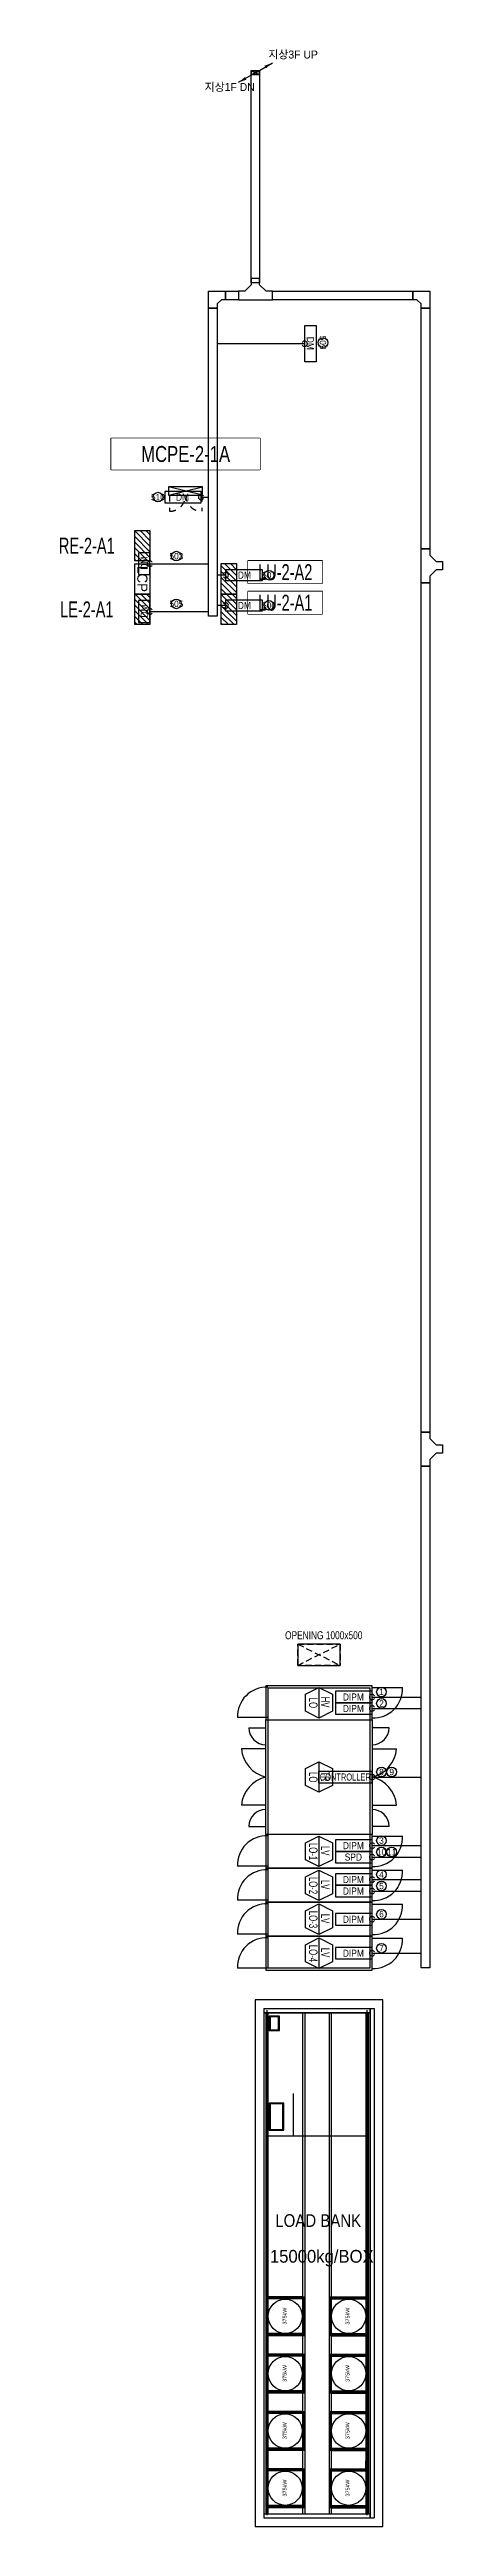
# Model space of a CAD drawing. Header units: millimetres. Extents: x 89450 to 753248, y -530175 to 1209785.
# Drawn here: x 90449 to 99702, y -98536 to -40200 of the extents above; entities that cross this region are included whole.
import ezdxf
from ezdxf.enums import TextEntityAlignment as Align

# ---------------------------------------------------------------- set-up
doc = ezdxf.new("R2010")
doc.units = ezdxf.units.MM
doc.header["$LTSCALE"] = 150
for name, pattern in [('CONTINOUS', [0]), ('D1', [3, 1, -1, 1]), ('H1', [1.5, 1, -0.5]), ('PHANTOM', [2.5, 1.25, -0.25, 0.25, -0.25, 0.25, -0.25])]:
    doc.linetypes.add(name, pattern=pattern)
for name, color, linetype in [('------00 Switch Gear', 3, 'Continuous'), ('------00 Switch Gear_Number', 1, 'Continuous'), ('------01 Distribution Panel', 3, 'Continuous'), ('------01 Distribution Panel_UPS_Emgency', 232, 'Continuous'), ('------01 Motor Control Panel or Center', 4, 'Continuous'), ('------02 Etc Panel', 3, 'Continuous'), ('-----29 Indicator', 1, 'Continuous'), ('-----99 EPMS CABLE DUCT', 4, 'Continuous'), ('-----99 EPMS CONDUIT', 4, 'Continuous'), ('-----99 EPMS DEVICE', 3, 'Continuous'), ('A-ETC-전기', 253, 'H1')]:
    doc.layers.add(name, color=color, linetype=linetype)
doc.styles.add('ELEC', font='')
doc.styles.get('ELEC').set_extended_font_data('Dotum')

msp = doc.modelspace()

# ---------------------------------------------------------------- texts
at = {"layer": '------00 Switch Gear_Number', "color": 0, "style": 'ELEC', "width": 0.7}
for s, p in [('LO', (96660, -79141, 0)), ('HV', (96945, -79120, 0)), ('LO', (96660, -80891, 0)), ('TR', (96945, -80870, 0)), ('LO-1', (96660, -82641, 0)), ('LV', (96945, -82620, 0)), ('LO-2', (96660, -83441, 0)), ('LV', (96945, -83420, 0)), ('LO-3', (96660, -84241, 0)), ('LV', (96945, -84220, 0)), ('LO-4', (96660, -85041, 0)), ('LV', (96945, -85020, 0))]:
    msp.add_text(s, height=200, rotation=270, dxfattribs=at).set_placement(p, align=Align.MIDDLE_CENTER)
at = {"layer": '-----29 Indicator', "style": 'ELEC'}
msp.add_text('509', height=150, rotation=270, dxfattribs=at).set_placement((96888, -47102), align=Align.MIDDLE_CENTER)
for s, p in [('510', (93001, -50742)), ('503', (93436, -52131)), ('505', (93436, -53255)), ('2', (98266, -79152)), ('1', (98266, -78882)), ('8', (98266, -80767, 0)), ('9', (98507, -80767, 0)), ('10', (98266, -82652)), ('3', (98266, -82382)), ('11', (98507, -82652)), ('4', (98266, -83182)), ('5', (98266, -83452)), ('6', (98266, -84117)), ('7', (98266, -84917))]:
    msp.add_text(s, height=150, dxfattribs=at).set_placement(p, align=Align.MIDDLE_CENTER)
at = {"layer": '-----99 EPMS CABLE DUCT', "style": 'ELEC'}
for s, p in [('지상3F UP', (95602, -40411)), ('지상1F DN', (94101, -41176))]:
    msp.add_text(s, height=187.7, dxfattribs=at).set_placement(p)
at = {"layer": '-----99 EPMS DEVICE', "color": 2, "style": 'ELEC', "width": 0.9}
for rotation, p in [(270, (96592, -47119)), (90, (92678, -52299)), (90, (92678, -53424))]:
    msp.add_text('DM', height=168, rotation=rotation, dxfattribs=at).set_placement(p, align=Align.MIDDLE)
msp.add_text('DM', height=168, dxfattribs=at).set_placement((93581, -50742), align=Align.MIDDLE)
at = {"layer": '-----99 EPMS DEVICE', "style": 'ELEC', "width": 0.9}
for s, p in [('DIPM', (97604, -79001, 0)), ('DIPM', (97604, -79271, 0)), ('DIPM', (97604, -82501, 0)), ('SPD', (97604, -82771, 0)), ('DIPM', (97604, -83301, 0)), ('DIPM', (97604, -83571, 0)), ('DIPM', (97604, -84236, 0)), ('DIPM', (97604, -85036, 0))]:
    msp.add_text(s, height=168, dxfattribs=at).set_placement(p, align=Align.MIDDLE)
at = {"layer": '-----99 EPMS DEVICE', "style": 'ELEC', "width": 0.8}
msp.add_text('CONTROLLER', height=168, dxfattribs=at).set_placement((97414, -80886), align=Align.MIDDLE_CENTER)
at = {"color": 161, "style": 'ELEC', "width": 0.9}
msp.add_text('LOAD BANK', height=300, dxfattribs=at).set_placement((96776, -91332, 0), align=Align.MIDDLE)
msp.add_text('LOAD BANK', height=300, dxfattribs=at).set_placement((96776, -91332, 0), align=Align.MIDDLE)
at = {"color": 161, "style": 'ELEC'}
msp.add_text('15000kg/BOX', height=300, dxfattribs=at).set_placement((96860, -92211, 0), align=Align.MIDDLE)
msp.add_text('15000kg/BOX', height=300, dxfattribs=at).set_placement((96860, -92211, 0), align=Align.MIDDLE)
for p in [(95987, -93581, 0), (95987, -93581, 0), (97466, -93581, 0), (97466, -93581, 0), (95987, -94931, 0), (95987, -94931, 0), (97466, -94931, 0), (97466, -94931, 0), (95987, -96281, 0), (95987, -96281, 0), (97466, -96281, 0), (97466, -96281, 0), (95987, -97631, 0), (95987, -97631, 0), (97466, -97631, 0), (97466, -97631, 0)]:
    msp.add_text('375kW', height=92.4, rotation=90, dxfattribs=at).set_placement(p, align=Align.MIDDLE_CENTER)

# ---------------------------------------------------------------- blocks, each defined once
blk = doc.blocks.new('A02')
h = blk.add_hatch()
h.set_pattern_fill('ANSI31', color=161, scale=25, style=0)
h.set_pattern_definition([(45, (-2000, -19200), (-56.1266, 56.1266), [])])
h.paths.add_polyline_path([(-300, 300), (-300, 0), (300, 0), (300, 300)])
at = {"color": 161}
blk.add_lwpolyline([(300, 0), (-300, 0), (-300, 300), (300, 300)], close=True, dxfattribs=at)
blk = doc.blocks.new('MCP_EQUIPMENT-2')
at = {"color": 161}
for p, q in [((200, 400), (0, -400)), ((200, -400), (0, 400))]:
    blk.add_line(p, q, dxfattribs=at)
at = {"color": 161, "linetype": 'D1'}
for p, q in [((200, 380), (580, 380)), ((200, -380), (580, -380))]:
    blk.add_line(p, q, dxfattribs=at)
at = {"color": 161}
blk.add_lwpolyline([(200, 400), (0, 400), (0, -400), (200, -400)], close=True, dxfattribs=at)
at = {"color": 161, "linetype": 'D1'}
for centre, start, end in [((200, 380), 270, 0), ((200, -380), 0, 90)]:
    blk.add_arc(centre, 380, start, end, dxfattribs=at)
blk = doc.blocks.new('A$C831ba098')
for points in [[(358, 500), (1358, 0)], [(358, 0), (1358, 500)]]:
    blk.add_lwpolyline(points)
blk.add_lwpolyline([(358, 500), (1358, 500), (1358, 0), (358, 0)], close=True)
at = {"style": 'ELEC', "width": 0.8}
blk.add_text('OPENING 1000x500', height=187.5, dxfattribs=at).set_placement((971, 710, 0), align=Align.MIDDLE_CENTER)
blk = doc.blocks.new('zw$32E')
for p, q in [((100, 0), (0, 0)), ((0, 0), (0, -400)), ((100, -75), (100, 0)), ((175, -150), (100, -75)), ((100, -325), (175, -250)), ((250, -150), (175, -150)), ((175, -250), (250, -250)), ((250, -250), (250, -150)), ((0, -400), (100, -400)), ((100, -400), (100, -325))]:
    blk.add_line(p, q)
blk = doc.blocks.new('A07')
at = {"color": 8}
blk.add_lwpolyline([(-300, 0), (-300, 300), (300, 300), (300, 0)], close=True, dxfattribs=at)
at = {"color": 8, "style": 'ELEC'}
blk.add_text('LCP', height=200, rotation=360, dxfattribs=at).set_placement((0, 150), align=Align.MIDDLE)

# ---------------------------------------------------------------- linework, layer by layer
at = {"layer": '------00 Switch Gear', "color": 161}
for p, q in [((95144, -79725, 0), (95544, -79725, 0)), ((98444, -79725, 0), (98044, -79725, 0)), ((95144, -82048, 0), (95544, -82048, 0)), ((98444, -82048, 0), (98044, -82048, 0))]:
    msp.add_line(p, q, dxfattribs=at)
at = {"layer": '------00 Switch Gear', "color": 161, "elevation": 0}
for points in [[(95544, -78736), (95544, -79536), (98044, -79536), (98044, -78736)], [(97994, -78786), (97994, -85386), (95594, -85386), (95594, -78786)], [(98044, -79536), (98044, -82236), (95544, -82236), (95544, -79536)], [(95544, -82236), (95544, -83036), (98044, -83036), (98044, -82236)], [(95544, -83036), (95544, -83836), (98044, -83836), (98044, -83036)], [(95544, -83836), (95544, -84636), (98044, -84636), (98044, -83836)], [(95544, -84636), (95544, -85436), (98044, -85436), (98044, -84636)]]:
    msp.add_lwpolyline(points, close=True, dxfattribs=at)
at = {"layer": '------00 Switch Gear', "elevation": 0}
for points in [[(96794, -78776), (96794, -79496), (96474, -79337), (96474, -78936), (96794, -78776), (97114, -78936), (97114, -79337), (96794, -79496)], [(96794, -80526), (96794, -81246), (96474, -81087), (96474, -80686), (96794, -80526), (97114, -80686), (97114, -81087), (96794, -81246)], [(96794, -82276), (96794, -82996), (96474, -82837), (96474, -82436), (96794, -82276), (97114, -82436), (97114, -82837), (96794, -82996)], [(96794, -83076), (96794, -83796), (96474, -83637), (96474, -83236), (96794, -83076), (97114, -83236), (97114, -83637), (96794, -83796)], [(96794, -83876), (96794, -84596), (96474, -84437), (96474, -84036), (96794, -83876), (97114, -84036), (97114, -84437), (96794, -84596)], [(96794, -84676), (96794, -85396), (96474, -85237), (96474, -84836), (96794, -84676), (97114, -84836), (97114, -85237), (96794, -85396)]]:
    msp.add_lwpolyline(points, dxfattribs=at)
at = {"layer": '------00 Switch Gear', "color": 161, "elevation": 0}
for points in [[(98044, -78779), (98759, -78779)], [(95594, -79486), (94879, -79486)], [(95544, -80222), (94968, -80222)], [(98044, -80222), (98620, -80222)], [(95544, -81551), (94968, -81551)], [(98044, -81551), (98620, -81551)], [(98044, -82279), (98759, -82279)], [(95594, -82986), (94879, -82986)], [(98044, -83079), (98759, -83079)], [(95594, -83786), (94879, -83786)], [(98044, -83879), (98759, -83879)], [(95594, -84586), (94879, -84586)], [(95594, -84586), (94879, -84586)], [(98044, -84679), (98759, -84679)], [(95594, -85386), (94879, -85386)]]:
    msp.add_lwpolyline(points, dxfattribs=at)
at = {"layer": '------00 Switch Gear', "color": 161}
for centre, radius, start, end in [((95556, -79450, 0), 679, 86.91898, 183.08102), ((98080, -78815, 0), 679, 266.91898, 3.08102), ((95544, -79725, 0), 400, 180, 270), ((98044, -79725, 0), 400, 270, 0), ((95709, -80161, 0), 744, 184.68922, 257.14201), ((97878, -80161, 0), 744, 282.85799, 355.31078), ((95709, -81612, 0), 744, 102.85799, 175.31078), ((97878, -81612, 0), 744, 4.68922, 77.14201), ((95544, -82048, 0), 400, 90, 180), ((98044, -82048, 0), 400, 0, 90), ((95556, -82950, 0), 679, 86.91898, 183.08102), ((98080, -82315, 0), 679, 266.91898, 3.08102), ((95556, -83750, 0), 679, 86.91898, 183.08102), ((98080, -83115, 0), 679, 266.91898, 3.08102), ((95556, -84550, 0), 679, 86.91898, 183.08102), ((98080, -83915, 0), 679, 266.91898, 3.08102), ((95556, -85350, 0), 679, 86.91898, 183.08102), ((98080, -84715, 0), 679, 266.91898, 3.08102)]:
    msp.add_arc(centre, radius, start, end, dxfattribs=at)
at = {"layer": '------01 Distribution Panel_UPS_Emgency', "color": 1, "elevation": 0}
msp.add_lwpolyline([(95121, -53490), (96876, -53490), (96876, -52965), (95121, -52965)], close=True, dxfattribs=at)
at = {"layer": '------01 Motor Control Panel or Center', "linetype": 'CONTINOUS', "elevation": 0}
msp.add_lwpolyline([(95405, -49355), (95405, -50095), (91902, -50095), (91902, -49355)], close=True, dxfattribs=at)
at = {"layer": '------02 Etc Panel'}
for p, q in [((92814, -52310), (94195, -52310)), ((92814, -53435), (94195, -53435))]:
    msp.add_line(p, q, dxfattribs=at)
at = {"layer": '-----29 Indicator'}
for centre in [(96888, -47102), (93001, -50742), (93436, -52131), (93436, -53255), (98266, -78882), (98266, -79152), (98266, -80767, 0), (98507, -80767, 0), (98266, -82382), (98266, -82652), (98507, -82652), (98266, -83182), (98266, -83452), (98266, -84117), (98266, -84917)]:
    msp.add_circle(centre, 114, dxfattribs=at)
at = {"layer": '-----99 EPMS CABLE DUCT'}
for p, q in [((95297, -40745), (94891, -40979)), ((95207, -40705), (95387, -40785)), ((95207, -40785), (95387, -40705)), ((95297, -40745), (95703, -40511))]:
    msp.add_line(p, q, dxfattribs=at)
for points in [[(95197, -40695), (95397, -40695), (95397, -45692), (95197, -45692)], [(94595, -45892), (94897, -45892), (94897, -46092), (94595, -46092)], [(95697, -45892), (99002, -45892), (99002, -46092), (95697, -46092)], [(99202, -46292), (99402, -46292), (99402, -51956), (99202, -51956)], [(99202, -52756), (99402, -52756), (99402, -72761), (99202, -72761)], [(99202, -73561), (99402, -73561), (99402, -85378), (99202, -85378)]]:
    msp.add_lwpolyline(points, close=True, dxfattribs=at)
at = {"layer": '-----99 EPMS CABLE DUCT', "elevation": 0}
for points in [[(95197, -40695), (95397, -40695), (95397, -40795), (95197, -40795)], [(95207, -40705), (95387, -40705), (95387, -40785), (95207, -40785)]]:
    msp.add_lwpolyline(points, close=True, dxfattribs=at)
for points in [[(95703, -40511, 0, 70, 0), (95527, -40612, 40, 40, 0)], [(94891, -40979, 0, 70, 0), (95067, -40878, 40, 40, 0)]]:
    msp.add_lwpolyline(points, format="xyseb", dxfattribs=at)
at = {"layer": '-----99 EPMS CABLE DUCT'}
for points in [[(94395, -46292), (94195, -46292), (94195, -45892), (94595, -45892), (94595, -46092), (94495, -46092), (94395, -46192), (94395, -46292)], [(99002, -46092), (99002, -45892), (99402, -45892), (99402, -46292), (99202, -46292), (99202, -46192), (99102, -46092), (99002, -46092)], [(96457, -47128), (94395, -47128)]]:
    msp.add_lwpolyline(points, dxfattribs=at)
msp.add_circle((95297, -40745), 10, dxfattribs=at)
at = {"layer": '-----99 EPMS CONDUIT'}
for p, q in [((94020, -50742), (94195, -50742)), ((98044, -79002, 0), (99202, -79002, 0)), ((98044, -79271, 0), (99202, -79271, 0)), ((98044, -80886, 0), (99202, -80886, 0)), ((98044, -82502, 0), (99202, -82502, 0)), ((98044, -82771, 0), (99202, -82771, 0)), ((98044, -83302, 0), (99202, -83302, 0)), ((98044, -83571, 0), (99202, -83571, 0)), ((98044, -84236, 0), (99202, -84236, 0)), ((98044, -85036, 0), (99202, -85036, 0))]:
    msp.add_line(p, q, dxfattribs=at)
for points in [[(94598, -52580, 0), (94395, -52580, 0)], [(94598, -53292, 0), (94395, -53292, 0)]]:
    msp.add_polyline3d(points, dxfattribs=at)
for centre, start, end in [((96457, -47128), 210, 150), ((94020, -50742), 30, 330), ((92814, -52310), 30, 330), ((94598, -52580), 210, 150), ((92814, -53435), 30, 330), ((94598, -53292), 210, 150), ((98044, -79002, 0), 30, 330), ((98044, -79271, 0), 30, 330), ((98044, -80886, 0), 30, 330), ((98044, -82502, 0), 30, 330), ((98044, -82771, 0), 30, 330), ((98044, -83302, 0), 30, 330), ((98044, -83571, 0), 30, 330), ((98044, -84236, 0), 30, 330), ((98044, -85036, 0), 30, 330)]:
    msp.add_arc(centre, 63.8, start, end, dxfattribs=at)
at = {"layer": '-----99 EPMS DEVICE', "color": 2}
for points in [[(96457, -47558), (96457, -46698), (96727, -46698), (96727, -47558)], [(92544, -52053), (92544, -52567), (92814, -52567), (92814, -52053)], [(92544, -53178), (92544, -53692), (92814, -53692), (92814, -53178)]]:
    msp.add_lwpolyline(points, close=True, dxfattribs=at)
at = {"layer": '-----99 EPMS DEVICE', "color": 2, "elevation": 0}
msp.add_lwpolyline([(94020, -50607), (93160, -50607), (93160, -50877), (94020, -50877)], close=True, dxfattribs=at)
at = {"layer": '-----99 EPMS DEVICE', "elevation": 0}
for points in [[(98044, -78867), (97184, -78867), (97184, -79136), (98044, -79136)], [(98044, -79136), (97184, -79136), (97184, -79406), (98044, -79406)], [(98044, -80752), (96784, -80752), (96784, -81021), (98044, -81021)], [(98044, -82367), (97184, -82367), (97184, -82636), (98044, -82636)], [(98044, -82636), (97184, -82636), (97184, -82906), (98044, -82906)], [(98044, -83167), (97184, -83167), (97184, -83436), (98044, -83436)], [(98044, -83436), (97184, -83436), (97184, -83706), (98044, -83706)], [(98044, -84102), (97184, -84102), (97184, -84371), (98044, -84371)], [(98044, -84902), (97184, -84902), (97184, -85171), (98044, -85171)]]:
    msp.add_lwpolyline(points, close=True, dxfattribs=at)
at = {"color": 161}
for p, q in [((95494, -86336, 0), (95494, -98336, 0)), ((95494, -86336, 0), (95494, -87336, 0)), ((95494, -86336, 0), (95494, -98336, 0)), ((95494, -86336, 0), (95494, -87336, 0)), ((95497, -86336, 0), (97994, -86336, 0)), ((95497, -86336, 0), (95497, -98336, 0)), ((95497, -86336, 0), (97994, -86336, 0)), ((95497, -86336, 0), (97994, -86336, 0)), ((95497, -86336, 0), (95497, -98336, 0)), ((95497, -86336, 0), (97994, -86336, 0)), ((97994, -86336, 0), (97994, -98336, 0)), ((97994, -86336, 0), (98094, -86336, 0)), ((97994, -86336, 0), (98094, -86336, 0)), ((97994, -86336, 0), (97994, -98336, 0)), ((97994, -86336, 0), (98094, -86336, 0)), ((97994, -86336, 0), (98094, -86336, 0)), ((97997, -86336, 0), (97997, -98336, 0)), ((97997, -86336, 0), (97997, -98336, 0)), ((98091, -86336, 0), (98091, -98336, 0)), ((98091, -86336, 0), (98091, -98336, 0)), ((98094, -86336, 0), (98094, -98336, 0)), ((98094, -86336, 0), (98094, -98336, 0)), ((95497, -86340, 0), (97994, -86340, 0)), ((95497, -86340, 0), (97994, -86340, 0)), ((95497, -86340, 0), (97994, -86340, 0)), ((95497, -86340, 0), (97994, -86340, 0)), ((95497, -86433, 0), (97994, -86433, 0)), ((95497, -86433, 0), (97994, -86433, 0)), ((95497, -86433, 0), (97994, -86433, 0)), ((95497, -86433, 0), (97994, -86433, 0)), ((95497, -86436, 0), (97994, -86436, 0)), ((95497, -86436, 0), (97994, -86436, 0)), ((95497, -86436, 0), (97994, -86436, 0)), ((95497, -86436, 0), (97994, -86436, 0)), ((95542, -86436, 0), (95542, -98236, 0)), ((95542, -86436, 0), (95542, -98236, 0)), ((95567, -86375, 0), (95567, -98274, 0)), ((95567, -86375, 0), (95567, -98274, 0)), ((95587, -86436, 0), (95587, -98236, 0)), ((95587, -86436, 0), (95587, -98236, 0)), ((95592, -86436, 0), (95592, -98236, 0)), ((95592, -86436, 0), (95592, -98236, 0)), ((96407, -86436, 0), (96407, -98236, 0)), ((96407, -86436, 0), (96407, -98236, 0)), ((96457, -86436, 0), (96457, -98236, 0)), ((96457, -86436, 0), (96457, -98236, 0)), ((97034, -86436, 0), (97034, -98236, 0)), ((97034, -86436, 0), (97034, -98236, 0)), ((97084, -86436, 0), (97084, -98236, 0)), ((97084, -86436, 0), (97084, -98236, 0)), ((97899, -86436, 0), (97899, -98236, 0)), ((97899, -86436, 0), (97899, -98236, 0)), ((97904, -86436, 0), (97904, -98236, 0)), ((97904, -86436, 0), (97904, -98236, 0)), ((97924, -86375, 0), (97924, -98274, 0)), ((97924, -86375, 0), (97924, -98274, 0)), ((97949, -86436, 0), (97949, -98236, 0)), ((97949, -86436, 0), (97949, -98236, 0)), ((95558, -93154, 0), (95576, -93154, 0)), ((95558, -93154, 0), (95576, -93154, 0)), ((95567, -93163, 0), (95567, -93145, 0)), ((95567, -93163, 0), (95567, -93145, 0)), ((96407, -93129, 0), (95592, -93129, 0)), ((96407, -93129, 0), (95592, -93129, 0)), ((96407, -93174, 0), (95592, -93174, 0)), ((96407, -93174, 0), (95592, -93174, 0)), ((96407, -93179, 0), (95592, -93179, 0)), ((96407, -93179, 0), (95592, -93179, 0)), ((95773, -93154, 0), (95791, -93154, 0)), ((95773, -93154, 0), (95791, -93154, 0)), ((95782, -93163, 0), (95782, -93145, 0)), ((95782, -93163, 0), (95782, -93145, 0)), ((95990, -93154, 0), (96008, -93154, 0)), ((95990, -93154, 0), (96008, -93154, 0)), ((95999, -93163, 0), (95999, -93145, 0)), ((95999, -93163, 0), (95999, -93145, 0)), ((96208, -93154, 0), (96226, -93154, 0)), ((96208, -93154, 0), (96226, -93154, 0)), ((96217, -93163, 0), (96217, -93145, 0)), ((96217, -93163, 0), (96217, -93145, 0)), ((96423, -93154, 0), (96441, -93154, 0)), ((96423, -93154, 0), (96441, -93154, 0)), ((96432, -93163, 0), (96432, -93145, 0)), ((96432, -93163, 0), (96432, -93145, 0)), ((97050, -93154, 0), (97068, -93154, 0)), ((97050, -93154, 0), (97068, -93154, 0)), ((97059, -93163, 0), (97059, -93145, 0)), ((97059, -93163, 0), (97059, -93145, 0)), ((97084, -93129, 0), (97899, -93129, 0)), ((97084, -93129, 0), (97899, -93129, 0)), ((97084, -93174, 0), (97899, -93174, 0)), ((97084, -93174, 0), (97899, -93174, 0)), ((97084, -93179, 0), (97899, -93179, 0)), ((97084, -93179, 0), (97899, -93179, 0)), ((97265, -93154, 0), (97283, -93154, 0)), ((97265, -93154, 0), (97283, -93154, 0)), ((97274, -93163, 0), (97274, -93145, 0)), ((97274, -93163, 0), (97274, -93145, 0)), ((97482, -93154, 0), (97500, -93154, 0)), ((97482, -93154, 0), (97500, -93154, 0)), ((97491, -93163, 0), (97491, -93145, 0)), ((97491, -93163, 0), (97491, -93145, 0)), ((97700, -93154, 0), (97718, -93154, 0)), ((97700, -93154, 0), (97718, -93154, 0)), ((97709, -93163, 0), (97709, -93145, 0)), ((97709, -93163, 0), (97709, -93145, 0)), ((97915, -93154, 0), (97933, -93154, 0)), ((97915, -93154, 0), (97933, -93154, 0)), ((97924, -93163, 0), (97924, -93145, 0)), ((97924, -93163, 0), (97924, -93145, 0)), ((95558, -93369, 0), (95576, -93369, 0)), ((95558, -93369, 0), (95576, -93369, 0)), ((95558, -93586, 0), (95576, -93586, 0)), ((95558, -93586, 0), (95576, -93586, 0)), ((95558, -93804, 0), (95576, -93804, 0)), ((95558, -93804, 0), (95576, -93804, 0)), ((95567, -93378, 0), (95567, -93360, 0)), ((95567, -93378, 0), (95567, -93360, 0)), ((95567, -93595, 0), (95567, -93577, 0)), ((95567, -93595, 0), (95567, -93577, 0)), ((95567, -93813, 0), (95567, -93795, 0)), ((95567, -93813, 0), (95567, -93795, 0)), ((96423, -93369, 0), (96441, -93369, 0)), ((96423, -93369, 0), (96441, -93369, 0)), ((96423, -93586, 0), (96441, -93586, 0)), ((96423, -93586, 0), (96441, -93586, 0)), ((96423, -93804, 0), (96441, -93804, 0)), ((96423, -93804, 0), (96441, -93804, 0)), ((96432, -93378, 0), (96432, -93360, 0)), ((96432, -93378, 0), (96432, -93360, 0)), ((96432, -93595, 0), (96432, -93577, 0)), ((96432, -93595, 0), (96432, -93577, 0)), ((96432, -93813, 0), (96432, -93795, 0)), ((96432, -93813, 0), (96432, -93795, 0)), ((97050, -93369, 0), (97068, -93369, 0)), ((97050, -93369, 0), (97068, -93369, 0)), ((97050, -93586, 0), (97068, -93586, 0)), ((97050, -93586, 0), (97068, -93586, 0)), ((97050, -93804, 0), (97068, -93804, 0)), ((97050, -93804, 0), (97068, -93804, 0)), ((97059, -93378, 0), (97059, -93360, 0)), ((97059, -93378, 0), (97059, -93360, 0)), ((97059, -93595, 0), (97059, -93577, 0)), ((97059, -93595, 0), (97059, -93577, 0)), ((97059, -93813, 0), (97059, -93795, 0)), ((97059, -93813, 0), (97059, -93795, 0)), ((97915, -93369, 0), (97933, -93369, 0)), ((97915, -93369, 0), (97933, -93369, 0)), ((97915, -93586, 0), (97933, -93586, 0)), ((97915, -93586, 0), (97933, -93586, 0)), ((97915, -93804, 0), (97933, -93804, 0)), ((97915, -93804, 0), (97933, -93804, 0)), ((97924, -93378, 0), (97924, -93360, 0)), ((97924, -93378, 0), (97924, -93360, 0)), ((97924, -93595, 0), (97924, -93577, 0)), ((97924, -93595, 0), (97924, -93577, 0)), ((97924, -93813, 0), (97924, -93795, 0)), ((97924, -93813, 0), (97924, -93795, 0)), ((95558, -94019, 0), (95576, -94019, 0)), ((95558, -94019, 0), (95576, -94019, 0)), ((95558, -94504, 0), (95576, -94504, 0)), ((95558, -94504, 0), (95576, -94504, 0)), ((95567, -94028, 0), (95567, -94010, 0)), ((95567, -94028, 0), (95567, -94010, 0)), ((95567, -94513, 0), (95567, -94495, 0)), ((95567, -94513, 0), (95567, -94495, 0)), ((96407, -93994, 0), (95592, -93994, 0)), ((96407, -93994, 0), (95592, -93994, 0)), ((96407, -93999, 0), (95592, -93999, 0)), ((96407, -93999, 0), (95592, -93999, 0)), ((96407, -94044, 0), (95592, -94044, 0)), ((96407, -94044, 0), (95592, -94044, 0)), ((96407, -94479, 0), (95592, -94479, 0)), ((96407, -94479, 0), (95592, -94479, 0)), ((95773, -94019, 0), (95791, -94019, 0)), ((95773, -94019, 0), (95791, -94019, 0)), ((95773, -94504, 0), (95791, -94504, 0)), ((95773, -94504, 0), (95791, -94504, 0)), ((95782, -94028, 0), (95782, -94010, 0)), ((95782, -94028, 0), (95782, -94010, 0)), ((95782, -94513, 0), (95782, -94495, 0)), ((95782, -94513, 0), (95782, -94495, 0)), ((95990, -94019, 0), (96008, -94019, 0)), ((95990, -94019, 0), (96008, -94019, 0)), ((95990, -94504, 0), (96008, -94504, 0)), ((95990, -94504, 0), (96008, -94504, 0)), ((95999, -94028, 0), (95999, -94010, 0)), ((95999, -94028, 0), (95999, -94010, 0)), ((95999, -94513, 0), (95999, -94495, 0)), ((95999, -94513, 0), (95999, -94495, 0)), ((96208, -94019, 0), (96226, -94019, 0)), ((96208, -94019, 0), (96226, -94019, 0)), ((96208, -94504, 0), (96226, -94504, 0)), ((96208, -94504, 0), (96226, -94504, 0)), ((96217, -94028, 0), (96217, -94010, 0)), ((96217, -94028, 0), (96217, -94010, 0)), ((96217, -94513, 0), (96217, -94495, 0)), ((96217, -94513, 0), (96217, -94495, 0)), ((96423, -94019, 0), (96441, -94019, 0)), ((96423, -94019, 0), (96441, -94019, 0)), ((96423, -94504, 0), (96441, -94504, 0)), ((96423, -94504, 0), (96441, -94504, 0)), ((96432, -94028, 0), (96432, -94010, 0)), ((96432, -94028, 0), (96432, -94010, 0)), ((96432, -94513, 0), (96432, -94495, 0)), ((96432, -94513, 0), (96432, -94495, 0)), ((97050, -94019, 0), (97068, -94019, 0)), ((97050, -94019, 0), (97068, -94019, 0)), ((97050, -94504, 0), (97068, -94504, 0)), ((97050, -94504, 0), (97068, -94504, 0)), ((97059, -94028, 0), (97059, -94010, 0)), ((97059, -94028, 0), (97059, -94010, 0)), ((97059, -94513, 0), (97059, -94495, 0)), ((97059, -94513, 0), (97059, -94495, 0)), ((97084, -93994, 0), (97899, -93994, 0)), ((97084, -93994, 0), (97899, -93994, 0)), ((97084, -93999, 0), (97899, -93999, 0)), ((97084, -93999, 0), (97899, -93999, 0)), ((97084, -94044, 0), (97899, -94044, 0)), ((97084, -94044, 0), (97899, -94044, 0)), ((97084, -94479, 0), (97899, -94479, 0)), ((97084, -94479, 0), (97899, -94479, 0)), ((97265, -94019, 0), (97283, -94019, 0)), ((97265, -94019, 0), (97283, -94019, 0)), ((97265, -94504, 0), (97283, -94504, 0)), ((97265, -94504, 0), (97283, -94504, 0)), ((97274, -94028, 0), (97274, -94010, 0)), ((97274, -94028, 0), (97274, -94010, 0)), ((97274, -94513, 0), (97274, -94495, 0)), ((97274, -94513, 0), (97274, -94495, 0)), ((97482, -94019, 0), (97500, -94019, 0)), ((97482, -94019, 0), (97500, -94019, 0)), ((97482, -94504, 0), (97500, -94504, 0)), ((97482, -94504, 0), (97500, -94504, 0)), ((97491, -94028, 0), (97491, -94010, 0)), ((97491, -94028, 0), (97491, -94010, 0)), ((97491, -94513, 0), (97491, -94495, 0)), ((97491, -94513, 0), (97491, -94495, 0)), ((97700, -94019, 0), (97718, -94019, 0)), ((97700, -94019, 0), (97718, -94019, 0)), ((97700, -94504, 0), (97718, -94504, 0)), ((97700, -94504, 0), (97718, -94504, 0)), ((97709, -94028, 0), (97709, -94010, 0)), ((97709, -94028, 0), (97709, -94010, 0)), ((97709, -94513, 0), (97709, -94495, 0)), ((97709, -94513, 0), (97709, -94495, 0)), ((97915, -94019, 0), (97933, -94019, 0)), ((97915, -94019, 0), (97933, -94019, 0)), ((97915, -94504, 0), (97933, -94504, 0)), ((97915, -94504, 0), (97933, -94504, 0)), ((97924, -94028, 0), (97924, -94010, 0)), ((97924, -94028, 0), (97924, -94010, 0)), ((97924, -94513, 0), (97924, -94495, 0)), ((97924, -94513, 0), (97924, -94495, 0)), ((95558, -94719, 0), (95576, -94719, 0)), ((95558, -94719, 0), (95576, -94719, 0)), ((95558, -94936, 0), (95576, -94936, 0)), ((95558, -94936, 0), (95576, -94936, 0)), ((95567, -94728, 0), (95567, -94710, 0)), ((95567, -94728, 0), (95567, -94710, 0)), ((95567, -94945, 0), (95567, -94927, 0)), ((95567, -94945, 0), (95567, -94927, 0)), ((96407, -94524, 0), (95592, -94524, 0)), ((96407, -94524, 0), (95592, -94524, 0)), ((96407, -94529, 0), (95592, -94529, 0)), ((96407, -94529, 0), (95592, -94529, 0)), ((96423, -94719, 0), (96441, -94719, 0)), ((96423, -94719, 0), (96441, -94719, 0)), ((96423, -94936, 0), (96441, -94936, 0)), ((96423, -94936, 0), (96441, -94936, 0)), ((96432, -94728, 0), (96432, -94710, 0)), ((96432, -94728, 0), (96432, -94710, 0)), ((96432, -94945, 0), (96432, -94927, 0)), ((96432, -94945, 0), (96432, -94927, 0)), ((97050, -94719, 0), (97068, -94719, 0)), ((97050, -94719, 0), (97068, -94719, 0)), ((97050, -94936, 0), (97068, -94936, 0)), ((97050, -94936, 0), (97068, -94936, 0)), ((97059, -94728, 0), (97059, -94710, 0)), ((97059, -94728, 0), (97059, -94710, 0)), ((97059, -94945, 0), (97059, -94927, 0)), ((97059, -94945, 0), (97059, -94927, 0)), ((97084, -94524, 0), (97899, -94524, 0)), ((97084, -94524, 0), (97899, -94524, 0)), ((97084, -94529, 0), (97899, -94529, 0)), ((97084, -94529, 0), (97899, -94529, 0)), ((97915, -94719, 0), (97933, -94719, 0)), ((97915, -94719, 0), (97933, -94719, 0)), ((97915, -94936, 0), (97933, -94936, 0)), ((97915, -94936, 0), (97933, -94936, 0)), ((97924, -94728, 0), (97924, -94710, 0)), ((97924, -94728, 0), (97924, -94710, 0)), ((97924, -94945, 0), (97924, -94927, 0)), ((97924, -94945, 0), (97924, -94927, 0)), ((95558, -95154, 0), (95576, -95154, 0)), ((95558, -95154, 0), (95576, -95154, 0)), ((95558, -95369, 0), (95576, -95369, 0)), ((95558, -95369, 0), (95576, -95369, 0)), ((95567, -95163, 0), (95567, -95145, 0)), ((95567, -95163, 0), (95567, -95145, 0)), ((95567, -95378, 0), (95567, -95360, 0)), ((95567, -95378, 0), (95567, -95360, 0)), ((96407, -95344, 0), (95592, -95344, 0)), ((96407, -95344, 0), (95592, -95344, 0)), ((96407, -95349, 0), (95592, -95349, 0)), ((96407, -95349, 0), (95592, -95349, 0)), ((96407, -95394, 0), (95592, -95394, 0)), ((96407, -95394, 0), (95592, -95394, 0)), ((95773, -95369, 0), (95791, -95369, 0)), ((95773, -95369, 0), (95791, -95369, 0)), ((95782, -95378, 0), (95782, -95360, 0)), ((95782, -95378, 0), (95782, -95360, 0)), ((95990, -95369, 0), (96008, -95369, 0)), ((95990, -95369, 0), (96008, -95369, 0)), ((95999, -95378, 0), (95999, -95360, 0)), ((95999, -95378, 0), (95999, -95360, 0)), ((96208, -95369, 0), (96226, -95369, 0)), ((96208, -95369, 0), (96226, -95369, 0)), ((96217, -95378, 0), (96217, -95360, 0)), ((96217, -95378, 0), (96217, -95360, 0)), ((96423, -95154, 0), (96441, -95154, 0)), ((96423, -95154, 0), (96441, -95154, 0)), ((96423, -95369, 0), (96441, -95369, 0)), ((96423, -95369, 0), (96441, -95369, 0)), ((96432, -95163, 0), (96432, -95145, 0)), ((96432, -95163, 0), (96432, -95145, 0)), ((96432, -95378, 0), (96432, -95360, 0)), ((96432, -95378, 0), (96432, -95360, 0)), ((97050, -95154, 0), (97068, -95154, 0)), ((97050, -95154, 0), (97068, -95154, 0)), ((97050, -95369, 0), (97068, -95369, 0)), ((97050, -95369, 0), (97068, -95369, 0)), ((97059, -95163, 0), (97059, -95145, 0)), ((97059, -95163, 0), (97059, -95145, 0)), ((97059, -95378, 0), (97059, -95360, 0)), ((97059, -95378, 0), (97059, -95360, 0)), ((97084, -95344, 0), (97899, -95344, 0)), ((97084, -95344, 0), (97899, -95344, 0)), ((97084, -95349, 0), (97899, -95349, 0)), ((97084, -95349, 0), (97899, -95349, 0)), ((97084, -95394, 0), (97899, -95394, 0)), ((97084, -95394, 0), (97899, -95394, 0)), ((97265, -95369, 0), (97283, -95369, 0)), ((97265, -95369, 0), (97283, -95369, 0)), ((97274, -95378, 0), (97274, -95360, 0)), ((97274, -95378, 0), (97274, -95360, 0)), ((97482, -95369, 0), (97500, -95369, 0)), ((97482, -95369, 0), (97500, -95369, 0)), ((97491, -95378, 0), (97491, -95360, 0)), ((97491, -95378, 0), (97491, -95360, 0)), ((97700, -95369, 0), (97718, -95369, 0)), ((97700, -95369, 0), (97718, -95369, 0)), ((97709, -95378, 0), (97709, -95360, 0)), ((97709, -95378, 0), (97709, -95360, 0)), ((97915, -95154, 0), (97933, -95154, 0)), ((97915, -95154, 0), (97933, -95154, 0)), ((97915, -95369, 0), (97933, -95369, 0)), ((97915, -95369, 0), (97933, -95369, 0)), ((97924, -95163, 0), (97924, -95145, 0)), ((97924, -95163, 0), (97924, -95145, 0)), ((97924, -95378, 0), (97924, -95360, 0)), ((97924, -95378, 0), (97924, -95360, 0)), ((95558, -95854, 0), (95576, -95854, 0)), ((95558, -95854, 0), (95576, -95854, 0)), ((95558, -96069, 0), (95576, -96069, 0)), ((95558, -96069, 0), (95576, -96069, 0)), ((95567, -95863, 0), (95567, -95845, 0)), ((95567, -95863, 0), (95567, -95845, 0)), ((95567, -96078, 0), (95567, -96060, 0)), ((95567, -96078, 0), (95567, -96060, 0)), ((96407, -95829, 0), (95592, -95829, 0)), ((96407, -95829, 0), (95592, -95829, 0)), ((96407, -95874, 0), (95592, -95874, 0)), ((96407, -95874, 0), (95592, -95874, 0)), ((96407, -95879, 0), (95592, -95879, 0)), ((96407, -95879, 0), (95592, -95879, 0)), ((95773, -95854, 0), (95791, -95854, 0)), ((95773, -95854, 0), (95791, -95854, 0)), ((95782, -95863, 0), (95782, -95845, 0)), ((95782, -95863, 0), (95782, -95845, 0)), ((95990, -95854, 0), (96008, -95854, 0)), ((95990, -95854, 0), (96008, -95854, 0)), ((95999, -95863, 0), (95999, -95845, 0)), ((95999, -95863, 0), (95999, -95845, 0)), ((96208, -95854, 0), (96226, -95854, 0)), ((96208, -95854, 0), (96226, -95854, 0)), ((96217, -95863, 0), (96217, -95845, 0)), ((96217, -95863, 0), (96217, -95845, 0)), ((96423, -95854, 0), (96441, -95854, 0)), ((96423, -95854, 0), (96441, -95854, 0)), ((96423, -96069, 0), (96441, -96069, 0)), ((96423, -96069, 0), (96441, -96069, 0)), ((96432, -95863, 0), (96432, -95845, 0)), ((96432, -95863, 0), (96432, -95845, 0)), ((96432, -96078, 0), (96432, -96060, 0)), ((96432, -96078, 0), (96432, -96060, 0)), ((97050, -95854, 0), (97068, -95854, 0)), ((97050, -95854, 0), (97068, -95854, 0)), ((97050, -96069, 0), (97068, -96069, 0)), ((97050, -96069, 0), (97068, -96069, 0)), ((97059, -95863, 0), (97059, -95845, 0)), ((97059, -95863, 0), (97059, -95845, 0)), ((97059, -96078, 0), (97059, -96060, 0)), ((97059, -96078, 0), (97059, -96060, 0)), ((97084, -95829, 0), (97899, -95829, 0)), ((97084, -95829, 0), (97899, -95829, 0)), ((97084, -95874, 0), (97899, -95874, 0)), ((97084, -95874, 0), (97899, -95874, 0)), ((97084, -95879, 0), (97899, -95879, 0)), ((97084, -95879, 0), (97899, -95879, 0)), ((97265, -95854, 0), (97283, -95854, 0)), ((97265, -95854, 0), (97283, -95854, 0)), ((97274, -95863, 0), (97274, -95845, 0)), ((97274, -95863, 0), (97274, -95845, 0)), ((97482, -95854, 0), (97500, -95854, 0)), ((97482, -95854, 0), (97500, -95854, 0)), ((97491, -95863, 0), (97491, -95845, 0)), ((97491, -95863, 0), (97491, -95845, 0)), ((97700, -95854, 0), (97718, -95854, 0)), ((97700, -95854, 0), (97718, -95854, 0)), ((97709, -95863, 0), (97709, -95845, 0)), ((97709, -95863, 0), (97709, -95845, 0)), ((97915, -95854, 0), (97933, -95854, 0)), ((97915, -95854, 0), (97933, -95854, 0)), ((97915, -96069, 0), (97933, -96069, 0)), ((97915, -96069, 0), (97933, -96069, 0)), ((97924, -95863, 0), (97924, -95845, 0)), ((97924, -95863, 0), (97924, -95845, 0)), ((97924, -96078, 0), (97924, -96060, 0)), ((97924, -96078, 0), (97924, -96060, 0)), ((95558, -96286, 0), (95576, -96286, 0)), ((95558, -96286, 0), (95576, -96286, 0)), ((95558, -96504, 0), (95576, -96504, 0)), ((95558, -96504, 0), (95576, -96504, 0)), ((95558, -96719, 0), (95576, -96719, 0)), ((95558, -96719, 0), (95576, -96719, 0)), ((95567, -96295, 0), (95567, -96277, 0)), ((95567, -96295, 0), (95567, -96277, 0)), ((95567, -96513, 0), (95567, -96495, 0)), ((95567, -96513, 0), (95567, -96495, 0)), ((95567, -96728, 0), (95567, -96710, 0)), ((95567, -96728, 0), (95567, -96710, 0)), ((96407, -96694, 0), (95592, -96694, 0)), ((96407, -96694, 0), (95592, -96694, 0)), ((96407, -96699, 0), (95592, -96699, 0)), ((96407, -96699, 0), (95592, -96699, 0)), ((96407, -96744, 0), (95592, -96744, 0)), ((96407, -96744, 0), (95592, -96744, 0)), ((95773, -96719, 0), (95791, -96719, 0)), ((95773, -96719, 0), (95791, -96719, 0)), ((95782, -96728, 0), (95782, -96710, 0)), ((95782, -96728, 0), (95782, -96710, 0)), ((95990, -96719, 0), (96008, -96719, 0)), ((95990, -96719, 0), (96008, -96719, 0)), ((95999, -96728, 0), (95999, -96710, 0)), ((95999, -96728, 0), (95999, -96710, 0)), ((96208, -96719, 0), (96226, -96719, 0)), ((96208, -96719, 0), (96226, -96719, 0)), ((96217, -96728, 0), (96217, -96710, 0)), ((96217, -96728, 0), (96217, -96710, 0)), ((96423, -96286, 0), (96441, -96286, 0)), ((96423, -96286, 0), (96441, -96286, 0)), ((96423, -96504, 0), (96441, -96504, 0)), ((96423, -96504, 0), (96441, -96504, 0)), ((96423, -96719, 0), (96441, -96719, 0)), ((96423, -96719, 0), (96441, -96719, 0)), ((96432, -96295, 0), (96432, -96277, 0)), ((96432, -96295, 0), (96432, -96277, 0)), ((96432, -96513, 0), (96432, -96495, 0)), ((96432, -96513, 0), (96432, -96495, 0)), ((96432, -96728, 0), (96432, -96710, 0)), ((96432, -96728, 0), (96432, -96710, 0)), ((97050, -96286, 0), (97068, -96286, 0)), ((97050, -96286, 0), (97068, -96286, 0)), ((97050, -96504, 0), (97068, -96504, 0)), ((97050, -96504, 0), (97068, -96504, 0)), ((97050, -96719, 0), (97068, -96719, 0)), ((97050, -96719, 0), (97068, -96719, 0)), ((97059, -96295, 0), (97059, -96277, 0)), ((97059, -96295, 0), (97059, -96277, 0)), ((97059, -96513, 0), (97059, -96495, 0)), ((97059, -96513, 0), (97059, -96495, 0)), ((97059, -96728, 0), (97059, -96710, 0)), ((97059, -96728, 0), (97059, -96710, 0)), ((97084, -96694, 0), (97899, -96694, 0)), ((97084, -96694, 0), (97899, -96694, 0)), ((97084, -96699, 0), (97899, -96699, 0)), ((97084, -96699, 0), (97899, -96699, 0)), ((97084, -96744, 0), (97899, -96744, 0)), ((97084, -96744, 0), (97899, -96744, 0)), ((97265, -96719, 0), (97283, -96719, 0)), ((97265, -96719, 0), (97283, -96719, 0)), ((97274, -96728, 0), (97274, -96710, 0)), ((97274, -96728, 0), (97274, -96710, 0)), ((97482, -96719, 0), (97500, -96719, 0)), ((97482, -96719, 0), (97500, -96719, 0)), ((97491, -96728, 0), (97491, -96710, 0)), ((97491, -96728, 0), (97491, -96710, 0)), ((97700, -96719, 0), (97718, -96719, 0)), ((97700, -96719, 0), (97718, -96719, 0)), ((97709, -96728, 0), (97709, -96710, 0)), ((97709, -96728, 0), (97709, -96710, 0)), ((97915, -96286, 0), (97933, -96286, 0)), ((97915, -96286, 0), (97933, -96286, 0)), ((97915, -96504, 0), (97933, -96504, 0)), ((97915, -96504, 0), (97933, -96504, 0)), ((97915, -96719, 0), (97933, -96719, 0)), ((97915, -96719, 0), (97933, -96719, 0)), ((97924, -96295, 0), (97924, -96277, 0)), ((97924, -96295, 0), (97924, -96277, 0)), ((97924, -96513, 0), (97924, -96495, 0)), ((97924, -96513, 0), (97924, -96495, 0)), ((97924, -96728, 0), (97924, -96710, 0)), ((97924, -96728, 0), (97924, -96710, 0)), ((95558, -97204, 0), (95576, -97204, 0)), ((95558, -97204, 0), (95576, -97204, 0)), ((95558, -97419, 0), (95576, -97419, 0)), ((95558, -97419, 0), (95576, -97419, 0)), ((95567, -97213, 0), (95567, -97195, 0)), ((95567, -97213, 0), (95567, -97195, 0)), ((95567, -97428, 0), (95567, -97410, 0)), ((95567, -97428, 0), (95567, -97410, 0)), ((96407, -97179, 0), (95592, -97179, 0)), ((96407, -97179, 0), (95592, -97179, 0)), ((96407, -97224, 0), (95592, -97224, 0)), ((96407, -97224, 0), (95592, -97224, 0)), ((96407, -97229, 0), (95592, -97229, 0)), ((96407, -97229, 0), (95592, -97229, 0)), ((95773, -97204, 0), (95791, -97204, 0)), ((95773, -97204, 0), (95791, -97204, 0)), ((95782, -97213, 0), (95782, -97195, 0)), ((95782, -97213, 0), (95782, -97195, 0)), ((95990, -97204, 0), (96008, -97204, 0)), ((95990, -97204, 0), (96008, -97204, 0)), ((95999, -97213, 0), (95999, -97195, 0)), ((95999, -97213, 0), (95999, -97195, 0)), ((96208, -97204, 0), (96226, -97204, 0)), ((96208, -97204, 0), (96226, -97204, 0)), ((96217, -97213, 0), (96217, -97195, 0)), ((96217, -97213, 0), (96217, -97195, 0)), ((96423, -97204, 0), (96441, -97204, 0)), ((96423, -97204, 0), (96441, -97204, 0)), ((96423, -97419, 0), (96441, -97419, 0)), ((96423, -97419, 0), (96441, -97419, 0)), ((96432, -97213, 0), (96432, -97195, 0)), ((96432, -97213, 0), (96432, -97195, 0)), ((96432, -97428, 0), (96432, -97410, 0)), ((96432, -97428, 0), (96432, -97410, 0)), ((97050, -97204, 0), (97068, -97204, 0)), ((97050, -97204, 0), (97068, -97204, 0)), ((97050, -97419, 0), (97068, -97419, 0)), ((97050, -97419, 0), (97068, -97419, 0)), ((97059, -97213, 0), (97059, -97195, 0)), ((97059, -97213, 0), (97059, -97195, 0)), ((97059, -97428, 0), (97059, -97410, 0)), ((97059, -97428, 0), (97059, -97410, 0)), ((97084, -97179, 0), (97899, -97179, 0)), ((97084, -97179, 0), (97899, -97179, 0)), ((97084, -97224, 0), (97899, -97224, 0)), ((97084, -97224, 0), (97899, -97224, 0)), ((97084, -97229, 0), (97899, -97229, 0)), ((97084, -97229, 0), (97899, -97229, 0)), ((97265, -97204, 0), (97283, -97204, 0)), ((97265, -97204, 0), (97283, -97204, 0)), ((97274, -97213, 0), (97274, -97195, 0)), ((97274, -97213, 0), (97274, -97195, 0)), ((97482, -97204, 0), (97500, -97204, 0)), ((97482, -97204, 0), (97500, -97204, 0)), ((97491, -97213, 0), (97491, -97195, 0)), ((97491, -97213, 0), (97491, -97195, 0)), ((97700, -97204, 0), (97718, -97204, 0)), ((97700, -97204, 0), (97718, -97204, 0)), ((97709, -97213, 0), (97709, -97195, 0)), ((97709, -97213, 0), (97709, -97195, 0)), ((97899, -97241, 0), (97899, -96991, 0)), ((97899, -96991, 0), (97949, -96991, 0)), ((97899, -97241, 0), (97899, -96991, 0)), ((97899, -96991, 0), (97949, -96991, 0)), ((97949, -97241, 0), (97899, -97241, 0)), ((97949, -97241, 0), (97899, -97241, 0)), ((97903, -97245, 0), (97903, -96987, 0)), ((97903, -96987, 0), (97945, -96987, 0)), ((97903, -97245, 0), (97903, -96987, 0)), ((97903, -96987, 0), (97945, -96987, 0)), ((97945, -97245, 0), (97903, -97245, 0)), ((97945, -97245, 0), (97903, -97245, 0)), ((97915, -97204, 0), (97933, -97204, 0)), ((97915, -97204, 0), (97933, -97204, 0)), ((97915, -97419, 0), (97933, -97419, 0)), ((97915, -97419, 0), (97933, -97419, 0)), ((97924, -97213, 0), (97924, -97195, 0)), ((97924, -97213, 0), (97924, -97195, 0)), ((97924, -97428, 0), (97924, -97410, 0)), ((97924, -97428, 0), (97924, -97410, 0)), ((97945, -96987, 0), (97945, -97245, 0)), ((97945, -96987, 0), (97945, -97245, 0)), ((97949, -96991, 0), (97949, -97241, 0)), ((97949, -96991, 0), (97949, -97241, 0)), ((95558, -97636, 0), (95576, -97636, 0)), ((95558, -97636, 0), (95576, -97636, 0)), ((95558, -97854, 0), (95576, -97854, 0)), ((95558, -97854, 0), (95576, -97854, 0)), ((95567, -97645, 0), (95567, -97627, 0)), ((95567, -97645, 0), (95567, -97627, 0)), ((95567, -97863, 0), (95567, -97845, 0)), ((95567, -97863, 0), (95567, -97845, 0)), ((96423, -97636, 0), (96441, -97636, 0)), ((96423, -97636, 0), (96441, -97636, 0)), ((96423, -97854, 0), (96441, -97854, 0)), ((96423, -97854, 0), (96441, -97854, 0)), ((96432, -97645, 0), (96432, -97627, 0)), ((96432, -97645, 0), (96432, -97627, 0)), ((96432, -97863, 0), (96432, -97845, 0)), ((96432, -97863, 0), (96432, -97845, 0)), ((97050, -97636, 0), (97068, -97636, 0)), ((97050, -97636, 0), (97068, -97636, 0)), ((97050, -97854, 0), (97068, -97854, 0)), ((97050, -97854, 0), (97068, -97854, 0)), ((97059, -97645, 0), (97059, -97627, 0)), ((97059, -97645, 0), (97059, -97627, 0)), ((97059, -97863, 0), (97059, -97845, 0)), ((97059, -97863, 0), (97059, -97845, 0)), ((97915, -97636, 0), (97933, -97636, 0)), ((97915, -97636, 0), (97933, -97636, 0)), ((97915, -97854, 0), (97933, -97854, 0)), ((97915, -97854, 0), (97933, -97854, 0)), ((97924, -97645, 0), (97924, -97627, 0)), ((97924, -97645, 0), (97924, -97627, 0)), ((97924, -97863, 0), (97924, -97845, 0)), ((97924, -97863, 0), (97924, -97845, 0)), ((95497, -98236, 0), (97994, -98236, 0)), ((95497, -98236, 0), (97994, -98236, 0)), ((95497, -98240, 0), (97994, -98240, 0)), ((95497, -98240, 0), (97994, -98240, 0)), ((95497, -98333, 0), (97994, -98333, 0)), ((95497, -98333, 0), (97994, -98333, 0)), ((95497, -98336, 0), (97994, -98336, 0)), ((95497, -98336, 0), (97994, -98336, 0)), ((95558, -98069, 0), (95576, -98069, 0)), ((95558, -98069, 0), (95576, -98069, 0)), ((95567, -98078, 0), (95567, -98060, 0)), ((95567, -98078, 0), (95567, -98060, 0)), ((96407, -98044, 0), (95592, -98044, 0)), ((96407, -98044, 0), (95592, -98044, 0)), ((96407, -98049, 0), (95592, -98049, 0)), ((96407, -98049, 0), (95592, -98049, 0)), ((96407, -98094, 0), (95592, -98094, 0)), ((96407, -98094, 0), (95592, -98094, 0)), ((95773, -98069, 0), (95791, -98069, 0)), ((95773, -98069, 0), (95791, -98069, 0)), ((95782, -98078, 0), (95782, -98060, 0)), ((95782, -98078, 0), (95782, -98060, 0)), ((95990, -98069, 0), (96008, -98069, 0)), ((95990, -98069, 0), (96008, -98069, 0)), ((95999, -98078, 0), (95999, -98060, 0)), ((95999, -98078, 0), (95999, -98060, 0)), ((96208, -98069, 0), (96226, -98069, 0)), ((96208, -98069, 0), (96226, -98069, 0)), ((96217, -98078, 0), (96217, -98060, 0)), ((96217, -98078, 0), (96217, -98060, 0)), ((96423, -98069, 0), (96441, -98069, 0)), ((96423, -98069, 0), (96441, -98069, 0)), ((96432, -98078, 0), (96432, -98060, 0)), ((96432, -98078, 0), (96432, -98060, 0)), ((97050, -98069, 0), (97068, -98069, 0)), ((97050, -98069, 0), (97068, -98069, 0)), ((97059, -98078, 0), (97059, -98060, 0)), ((97059, -98078, 0), (97059, -98060, 0)), ((97084, -98044, 0), (97899, -98044, 0)), ((97084, -98044, 0), (97899, -98044, 0)), ((97084, -98049, 0), (97899, -98049, 0)), ((97084, -98049, 0), (97899, -98049, 0)), ((97084, -98094, 0), (97899, -98094, 0)), ((97084, -98094, 0), (97899, -98094, 0)), ((97265, -98069, 0), (97283, -98069, 0)), ((97265, -98069, 0), (97283, -98069, 0)), ((97274, -98078, 0), (97274, -98060, 0)), ((97274, -98078, 0), (97274, -98060, 0)), ((97482, -98069, 0), (97500, -98069, 0)), ((97482, -98069, 0), (97500, -98069, 0)), ((97491, -98078, 0), (97491, -98060, 0)), ((97491, -98078, 0), (97491, -98060, 0)), ((97700, -98069, 0), (97718, -98069, 0)), ((97700, -98069, 0), (97718, -98069, 0)), ((97709, -98078, 0), (97709, -98060, 0)), ((97709, -98078, 0), (97709, -98060, 0)), ((97915, -98069, 0), (97933, -98069, 0)), ((97915, -98069, 0), (97933, -98069, 0)), ((97924, -98078, 0), (97924, -98060, 0)), ((97924, -98078, 0), (97924, -98060, 0)), ((97994, -98336, 0), (98094, -98336, 0)), ((97994, -98336, 0), (98094, -98336, 0))]:
    msp.add_line(p, q, dxfattribs=at)
at = {"color": 161, "ltscale": 10}
for p, q in [((96192, -89336, 0), (96192, -88336, 0)), ((96192, -89336, 0), (96192, -88336, 0)), ((95592, -89336, 0), (96192, -89336, 0)), ((95592, -89336, 0), (96192, -89336, 0)), ((96192, -89336, 0), (97899, -89336, 0)), ((96192, -89336, 0), (97899, -89336, 0))]:
    msp.add_line(p, q, dxfattribs=at)
at = {"elevation": 0}
msp.add_lwpolyline([(96294, -78256), (97294, -78256), (97294, -77756), (96294, -77756)], close=True, dxfattribs=at)
at = {"color": 161, "elevation": 0}
for points in [[(96294, -78256), (97294, -78256), (97294, -77756), (96294, -77756)], [(95294, -86136), (95294, -98536), (98294, -98536), (98294, -86136)], [(95294, -86136), (95294, -98536), (98294, -98536), (98294, -86136)], [(95624, -86516), (95624, -86856), (95864, -86856), (95864, -86516)], [(95624, -86516), (95624, -86856), (95864, -86856), (95864, -86516)], [(95644, -86536), (95644, -86836), (95844, -86836), (95844, -86536)], [(95644, -86536), (95644, -86836), (95844, -86836), (95844, -86536)], [(95624, -88566), (95624, -89206), (95964, -89206), (95964, -88566)], [(95624, -88566), (95624, -89206), (95964, -89206), (95964, -88566)], [(95644, -88586), (95644, -89186), (95944, -89186), (95944, -88586)], [(95644, -88586), (95644, -89186), (95944, -89186), (95944, -88586)]]:
    msp.add_lwpolyline(points, close=True, dxfattribs=at)
at = {"color": 161, "linetype": 'PHANTOM', "ltscale": 5, "elevation": 0}
for points in [[(95547, -94039), (96452, -94039), (96452, -93134), (95547, -93134), (95547, -94039)], [(95547, -94039), (96452, -94039), (96452, -93134), (95547, -93134), (95547, -94039)], [(97039, -94039), (97944, -94039), (97944, -93134), (97039, -93134), (97039, -94039)], [(97039, -94039), (97944, -94039), (97944, -93134), (97039, -93134), (97039, -94039)], [(95547, -95389), (96452, -95389), (96452, -94484), (95547, -94484), (95547, -95389)], [(95547, -95389), (96452, -95389), (96452, -94484), (95547, -94484), (95547, -95389)], [(97039, -95389), (97944, -95389), (97944, -94484), (97039, -94484), (97039, -95389)], [(97039, -95389), (97944, -95389), (97944, -94484), (97039, -94484), (97039, -95389)], [(95547, -96739), (96452, -96739), (96452, -95834), (95547, -95834), (95547, -96739)], [(95547, -96739), (96452, -96739), (96452, -95834), (95547, -95834), (95547, -96739)], [(97039, -96739), (97944, -96739), (97944, -95834), (97039, -95834), (97039, -96739)], [(97039, -96739), (97944, -96739), (97944, -95834), (97039, -95834), (97039, -96739)], [(95547, -98089), (96452, -98089), (96452, -97184), (95547, -97184), (95547, -98089)], [(95547, -98089), (96452, -98089), (96452, -97184), (95547, -97184), (95547, -98089)], [(97039, -98089), (97944, -98089), (97944, -97184), (97039, -97184), (97039, -98089)], [(97039, -98089), (97944, -98089), (97944, -97184), (97039, -97184), (97039, -98089)]]:
    msp.add_lwpolyline(points, dxfattribs=at)
for points in [[(95567, -94019), (96432, -94019), (96432, -93154), (95567, -93154)], [(95567, -94019), (96432, -94019), (96432, -93154), (95567, -93154)], [(97059, -94019), (97924, -94019), (97924, -93154), (97059, -93154)], [(97059, -94019), (97924, -94019), (97924, -93154), (97059, -93154)], [(95567, -95369), (96432, -95369), (96432, -94504), (95567, -94504)], [(95567, -95369), (96432, -95369), (96432, -94504), (95567, -94504)], [(97059, -95369), (97924, -95369), (97924, -94504), (97059, -94504)], [(97059, -95369), (97924, -95369), (97924, -94504), (97059, -94504)], [(95567, -96719), (96432, -96719), (96432, -95854), (95567, -95854)], [(95567, -96719), (96432, -96719), (96432, -95854), (95567, -95854)], [(97059, -96719), (97924, -96719), (97924, -95854), (97059, -95854)], [(97059, -96719), (97924, -96719), (97924, -95854), (97059, -95854)], [(95567, -98069), (96432, -98069), (96432, -97204), (95567, -97204)], [(95567, -98069), (96432, -98069), (96432, -97204), (95567, -97204)], [(97059, -98069), (97924, -98069), (97924, -97204), (97059, -97204)], [(97059, -98069), (97924, -98069), (97924, -97204), (97059, -97204)]]:
    msp.add_lwpolyline(points, close=True, dxfattribs=at)
at = {"color": 161}
for centre, radius in [((95567, -93154, 0), 7.5), ((95567, -93154, 0), 7.5), ((95999, -93586, 0), 403), ((95999, -93586, 0), 403), ((95782, -93154, 0), 7.5), ((95782, -93154, 0), 7.5), ((95999, -93154, 0), 7.5), ((95999, -93154, 0), 7.5), ((96217, -93154, 0), 7.5), ((96217, -93154, 0), 7.5), ((96432, -93154, 0), 7.5), ((96432, -93154, 0), 7.5), ((97059, -93154, 0), 7.5), ((97059, -93154, 0), 7.5), ((97491, -93586, 0), 403), ((97491, -93586, 0), 403), ((97491, -93586, 0), 403), ((97491, -93586, 0), 403), ((97274, -93154, 0), 7.5), ((97274, -93154, 0), 7.5), ((97491, -93154, 0), 7.5), ((97491, -93154, 0), 7.5), ((97709, -93154, 0), 7.5), ((97709, -93154, 0), 7.5), ((97924, -93154, 0), 7.5), ((97924, -93154, 0), 7.5), ((95567, -93369, 0), 7.5), ((95567, -93369, 0), 7.5), ((95567, -93586, 0), 7.5), ((95567, -93586, 0), 7.5), ((95567, -93804, 0), 7.5), ((95567, -93804, 0), 7.5), ((96432, -93369, 0), 7.5), ((96432, -93369, 0), 7.5), ((96432, -93586, 0), 7.5), ((96432, -93586, 0), 7.5), ((96432, -93804, 0), 7.5), ((96432, -93804, 0), 7.5), ((97059, -93369, 0), 7.5), ((97059, -93369, 0), 7.5), ((97059, -93586, 0), 7.5), ((97059, -93586, 0), 7.5), ((97059, -93804, 0), 7.5), ((97059, -93804, 0), 7.5), ((97924, -93369, 0), 7.5), ((97924, -93369, 0), 7.5), ((97924, -93586, 0), 7.5), ((97924, -93586, 0), 7.5), ((97924, -93804, 0), 7.5), ((97924, -93804, 0), 7.5), ((95567, -94019, 0), 7.5), ((95567, -94019, 0), 7.5), ((95567, -94504, 0), 7.5), ((95567, -94504, 0), 7.5), ((95782, -94019, 0), 7.5), ((95782, -94019, 0), 7.5), ((95782, -94504, 0), 7.5), ((95782, -94504, 0), 7.5), ((95999, -94019, 0), 7.5), ((95999, -94019, 0), 7.5), ((95999, -94504, 0), 7.5), ((95999, -94504, 0), 7.5), ((96217, -94019, 0), 7.5), ((96217, -94019, 0), 7.5), ((96217, -94504, 0), 7.5), ((96217, -94504, 0), 7.5), ((96432, -94019, 0), 7.5), ((96432, -94019, 0), 7.5), ((96432, -94504, 0), 7.5), ((96432, -94504, 0), 7.5), ((97059, -94019, 0), 7.5), ((97059, -94019, 0), 7.5), ((97059, -94504, 0), 7.5), ((97059, -94504, 0), 7.5), ((97274, -94019, 0), 7.5), ((97274, -94019, 0), 7.5), ((97274, -94504, 0), 7.5), ((97274, -94504, 0), 7.5), ((97491, -94019, 0), 7.5), ((97491, -94019, 0), 7.5), ((97491, -94504, 0), 7.5), ((97491, -94504, 0), 7.5), ((97709, -94019, 0), 7.5), ((97709, -94019, 0), 7.5), ((97709, -94504, 0), 7.5), ((97709, -94504, 0), 7.5), ((97924, -94019, 0), 7.5), ((97924, -94019, 0), 7.5), ((97924, -94504, 0), 7.5), ((97924, -94504, 0), 7.5), ((95567, -94719, 0), 7.5), ((95567, -94719, 0), 7.5), ((95567, -94936, 0), 7.5), ((95567, -94936, 0), 7.5), ((95999, -94936, 0), 403), ((95999, -94936, 0), 403), ((96432, -94719, 0), 7.5), ((96432, -94719, 0), 7.5), ((96432, -94936, 0), 7.5), ((96432, -94936, 0), 7.5), ((97059, -94719, 0), 7.5), ((97059, -94719, 0), 7.5), ((97059, -94936, 0), 7.5), ((97059, -94936, 0), 7.5), ((97491, -94936, 0), 403), ((97491, -94936, 0), 403), ((97491, -94936, 0), 403), ((97491, -94936, 0), 403), ((97924, -94719, 0), 7.5), ((97924, -94719, 0), 7.5), ((97924, -94936, 0), 7.5), ((97924, -94936, 0), 7.5), ((95567, -95154, 0), 7.5), ((95567, -95154, 0), 7.5), ((95567, -95369, 0), 7.5), ((95567, -95369, 0), 7.5), ((95782, -95369, 0), 7.5), ((95782, -95369, 0), 7.5), ((95999, -95369, 0), 7.5), ((95999, -95369, 0), 7.5), ((96217, -95369, 0), 7.5), ((96217, -95369, 0), 7.5), ((96432, -95154, 0), 7.5), ((96432, -95154, 0), 7.5), ((96432, -95369, 0), 7.5), ((96432, -95369, 0), 7.5), ((97059, -95154, 0), 7.5), ((97059, -95154, 0), 7.5), ((97059, -95369, 0), 7.5), ((97059, -95369, 0), 7.5), ((97274, -95369, 0), 7.5), ((97274, -95369, 0), 7.5), ((97491, -95369, 0), 7.5), ((97491, -95369, 0), 7.5), ((97709, -95369, 0), 7.5), ((97709, -95369, 0), 7.5), ((97924, -95154, 0), 7.5), ((97924, -95154, 0), 7.5), ((97924, -95369, 0), 7.5), ((97924, -95369, 0), 7.5), ((95567, -95854, 0), 7.5), ((95567, -95854, 0), 7.5), ((95567, -96069, 0), 7.5), ((95567, -96069, 0), 7.5), ((95999, -96286, 0), 403), ((95999, -96286, 0), 403), ((95782, -95854, 0), 7.5), ((95782, -95854, 0), 7.5), ((95999, -95854, 0), 7.5), ((95999, -95854, 0), 7.5), ((96217, -95854, 0), 7.5), ((96217, -95854, 0), 7.5), ((96432, -95854, 0), 7.5), ((96432, -95854, 0), 7.5), ((96432, -96069, 0), 7.5), ((96432, -96069, 0), 7.5), ((97059, -95854, 0), 7.5), ((97059, -95854, 0), 7.5), ((97059, -96069, 0), 7.5), ((97059, -96069, 0), 7.5), ((97491, -96286, 0), 403), ((97491, -96286, 0), 403), ((97491, -96286, 0), 403), ((97491, -96286, 0), 403), ((97274, -95854, 0), 7.5), ((97274, -95854, 0), 7.5), ((97491, -95854, 0), 7.5), ((97491, -95854, 0), 7.5), ((97709, -95854, 0), 7.5), ((97709, -95854, 0), 7.5), ((97924, -95854, 0), 7.5), ((97924, -95854, 0), 7.5), ((97924, -96069, 0), 7.5), ((97924, -96069, 0), 7.5), ((95567, -96286, 0), 7.5), ((95567, -96286, 0), 7.5), ((95567, -96504, 0), 7.5), ((95567, -96504, 0), 7.5), ((95567, -96719, 0), 7.5), ((95567, -96719, 0), 7.5), ((95782, -96719, 0), 7.5), ((95782, -96719, 0), 7.5), ((95999, -96719, 0), 7.5), ((95999, -96719, 0), 7.5), ((96217, -96719, 0), 7.5), ((96217, -96719, 0), 7.5), ((96432, -96286, 0), 7.5), ((96432, -96286, 0), 7.5), ((96432, -96504, 0), 7.5), ((96432, -96504, 0), 7.5), ((96432, -96719, 0), 7.5), ((96432, -96719, 0), 7.5), ((97059, -96286, 0), 7.5), ((97059, -96286, 0), 7.5), ((97059, -96504, 0), 7.5), ((97059, -96504, 0), 7.5), ((97059, -96719, 0), 7.5), ((97059, -96719, 0), 7.5), ((97274, -96719, 0), 7.5), ((97274, -96719, 0), 7.5), ((97491, -96719, 0), 7.5), ((97491, -96719, 0), 7.5), ((97709, -96719, 0), 7.5), ((97709, -96719, 0), 7.5), ((97924, -96286, 0), 7.5), ((97924, -96286, 0), 7.5), ((97924, -96504, 0), 7.5), ((97924, -96504, 0), 7.5), ((97924, -96719, 0), 7.5), ((97924, -96719, 0), 7.5), ((95567, -97204, 0), 7.5), ((95567, -97204, 0), 7.5), ((95567, -97419, 0), 7.5), ((95567, -97419, 0), 7.5), ((95999, -97636, 0), 403), ((95999, -97636, 0), 403), ((95782, -97204, 0), 7.5), ((95782, -97204, 0), 7.5), ((95999, -97204, 0), 7.5), ((95999, -97204, 0), 7.5), ((96217, -97204, 0), 7.5), ((96217, -97204, 0), 7.5), ((96432, -97204, 0), 7.5), ((96432, -97204, 0), 7.5), ((96432, -97419, 0), 7.5), ((96432, -97419, 0), 7.5), ((97059, -97204, 0), 7.5), ((97059, -97204, 0), 7.5), ((97059, -97419, 0), 7.5), ((97059, -97419, 0), 7.5), ((97491, -97636, 0), 403), ((97491, -97636, 0), 403), ((97491, -97636, 0), 403), ((97491, -97636, 0), 403), ((97274, -97204, 0), 7.5), ((97274, -97204, 0), 7.5), ((97491, -97204, 0), 7.5), ((97491, -97204, 0), 7.5), ((97709, -97204, 0), 7.5), ((97709, -97204, 0), 7.5), ((97924, -97204, 0), 7.5), ((97924, -97204, 0), 7.5), ((97924, -97419, 0), 7.5), ((97924, -97419, 0), 7.5), ((95567, -97636, 0), 7.5), ((95567, -97636, 0), 7.5), ((95567, -97854, 0), 7.5), ((95567, -97854, 0), 7.5), ((96432, -97636, 0), 7.5), ((96432, -97636, 0), 7.5), ((96432, -97854, 0), 7.5), ((96432, -97854, 0), 7.5), ((97059, -97636, 0), 7.5), ((97059, -97636, 0), 7.5), ((97059, -97854, 0), 7.5), ((97059, -97854, 0), 7.5), ((97924, -97636, 0), 7.5), ((97924, -97636, 0), 7.5), ((97924, -97854, 0), 7.5), ((97924, -97854, 0), 7.5), ((95567, -98069, 0), 7.5), ((95567, -98069, 0), 7.5), ((95782, -98069, 0), 7.5), ((95782, -98069, 0), 7.5), ((95999, -98069, 0), 7.5), ((95999, -98069, 0), 7.5), ((96217, -98069, 0), 7.5), ((96217, -98069, 0), 7.5), ((96432, -98069, 0), 7.5), ((96432, -98069, 0), 7.5), ((97059, -98069, 0), 7.5), ((97059, -98069, 0), 7.5), ((97274, -98069, 0), 7.5), ((97274, -98069, 0), 7.5), ((97491, -98069, 0), 7.5), ((97491, -98069, 0), 7.5), ((97709, -98069, 0), 7.5), ((97709, -98069, 0), 7.5), ((97924, -98069, 0), 7.5), ((97924, -98069, 0), 7.5)]:
    msp.add_circle(centre, radius, dxfattribs=at)

# ---------------------------------------------------------------- block references
at = {"layer": '------01 Distribution Panel', "xscale": 1.2, "yscale": 1.2, "zscale": 1.2, "rotation": 270}
for p in [(92454, -51885), (92454, -53385)]:
    msp.add_blockref('A02', p, dxfattribs=at)
at = {"layer": '------01 Distribution Panel_UPS_Emgency', "xscale": 1.2, "yscale": 1.2, "zscale": 1.2, "rotation": 270}
msp.add_blockref('A02', (94494, -53385), dxfattribs=at)
at = {"layer": '------01 Motor Control Panel or Center', "rotation": 270}
msp.add_blockref('MCP_EQUIPMENT-2', (93654, -50495), dxfattribs=at)
at = {"layer": '-----99 EPMS CABLE DUCT', "yscale": 2, "zscale": 2}
for p, xscale, rotation in [((94897, -46092), 2, 89.99999999999993), ((99202, -52756), -2, 180), ((99202, -73561), -2, 180)]:
    msp.add_blockref('zw$32E', p, dxfattribs=dict(at, xscale=xscale, rotation=rotation))
at = {"layer": 'A-ETC-전기'}
msp.add_blockref('A$C831ba098', (95935, -78256, 0), dxfattribs=at)
at = {"layer": 'A-ETC-전기', "color": 161}
msp.add_blockref('A$C831ba098', (95935, -78256, 0), dxfattribs=at)

msp.set_redraw_order([(e.dxf.handle, doc.entitydb.next_handle()) for e in msp.query("TEXT MTEXT ATTDEF DIMENSION ARC_DIMENSION")])  # texts and dimensions are drawn at this point

# ---------------------------------------------------------------- next in the draw order: wipeouts: each hides what was drawn before it
at = {"color": 1}
for points, layer in [([(90449, -52147), (92204, -52147), (92204, -51622), (90449, -51622)], '------01 Distribution Panel'), ([(90449, -53647), (92204, -53647), (92204, -53122), (90449, -53122)], '------01 Distribution Panel'), ([(95121, -53490), (96876, -53490), (96876, -52965), (95121, -52965)], '------01 Distribution Panel_UPS_Emgency'), ([(91902, -49355), (95405, -49355), (95405, -50095), (91902, -50095)], '------01 Motor Control Panel or Center')]:
    msp.add_wipeout(points, dxfattribs=at).dxf.layer = layer

# ---------------------------------------------------------------- next in the draw order: linework, layer by layer
at = {"layer": '------01 Distribution Panel_UPS_Emgency', "color": 1, "elevation": 0}
msp.add_lwpolyline([(95121, -52770), (96876, -52770), (96876, -52245), (95121, -52245)], close=True, dxfattribs=at)
at = {"layer": '-----29 Indicator'}
msp.add_circle((95617, -53292), 114, dxfattribs=at)
at = {"layer": '-----99 EPMS CABLE DUCT'}
msp.add_lwpolyline([(94195, -46292), (94395, -46292), (94395, -53547), (94195, -53547)], close=True, dxfattribs=at)
at = {"layer": '-----99 EPMS DEVICE', "color": 2, "elevation": 0}
msp.add_lwpolyline([(94598, -53157), (95458, -53157), (95458, -53427), (94598, -53427)], close=True, dxfattribs=at)

# ---------------------------------------------------------------- next in the draw order: block references
at = {"layer": '------01 Distribution Panel', "xscale": 1.2, "yscale": 1.2, "zscale": 1.2, "rotation": 270}
msp.add_blockref('A02', (92454, -53385), dxfattribs=at)
at = {"layer": '------01 Distribution Panel_UPS_Emgency', "xscale": 1.2, "yscale": 1.2, "zscale": 1.2, "rotation": 270}
msp.add_blockref('A02', (94494, -52665), dxfattribs=at)
at = {"layer": '------02 Etc Panel', "color": 8, "xscale": 1.2, "yscale": 1.2, "zscale": 1.2, "rotation": 270}
msp.add_blockref('A07', (92454, -52670), dxfattribs=at)

# ---------------------------------------------------------------- next in the draw order: texts
at = {"layer": '------01 Distribution Panel', "style": 'ELEC', "width": 0.7}
for s, p in [('RE-2-A1', (91326, -51885)), ('LE-2-A1', (91326, -53385))]:
    msp.add_text(s, height=375, dxfattribs=at).set_placement(p, align=Align.MIDDLE_CENTER)
at = {"layer": '------01 Motor Control Panel or Center', "linetype": 'CONTINOUS', "style": 'ELEC', "width": 0.8}
msp.add_text('MCPE-2-1A', height=375, dxfattribs=at).set_placement((93654, -49725), align=Align.MIDDLE)
at = {"layer": '-----29 Indicator', "style": 'ELEC'}
msp.add_text('506', height=150, dxfattribs=at).set_placement((95617, -53292), align=Align.MIDDLE_CENTER)
at = {"layer": '-----99 EPMS DEVICE', "color": 2, "style": 'ELEC', "width": 0.9}
msp.add_text('DM', height=168, dxfattribs=at).set_placement((95037, -53292), align=Align.MIDDLE)

# ---------------------------------------------------------------- next in the draw order: wipeouts: each hides what was drawn before it
at = {"color": 1}
msp.add_wipeout([(95121, -52770), (96876, -52770), (96876, -52245), (95121, -52245)], dxfattribs=at).dxf.layer = '------01 Distribution Panel_UPS_Emgency'

# ---------------------------------------------------------------- next in the draw order: linework, layer by layer
at = {"layer": '-----29 Indicator'}
msp.add_circle((95617, -52580), 114, dxfattribs=at)
at = {"layer": '-----99 EPMS DEVICE', "color": 2, "elevation": 0}
msp.add_lwpolyline([(94598, -52445), (95458, -52445), (95458, -52714), (94598, -52714)], close=True, dxfattribs=at)

# ---------------------------------------------------------------- next in the draw order: texts
at = {"layer": '------01 Distribution Panel_UPS_Emgency', "style": 'ELEC', "width": 0.7}
for s, p in [('LU-2-A2', (95999, -52508)), ('LU-2-A1', (95999, -53228))]:
    msp.add_text(s, height=375, dxfattribs=at).set_placement(p, align=Align.MIDDLE_CENTER)
at = {"layer": '-----29 Indicator', "style": 'ELEC'}
msp.add_text('507', height=150, dxfattribs=at).set_placement((95617, -52580), align=Align.MIDDLE_CENTER)
at = {"layer": '-----99 EPMS DEVICE', "color": 2, "style": 'ELEC', "width": 0.9}
msp.add_text('DM', height=168, dxfattribs=at).set_placement((95037, -52579), align=Align.MIDDLE)

doc.saveas('drawing.dxf')
